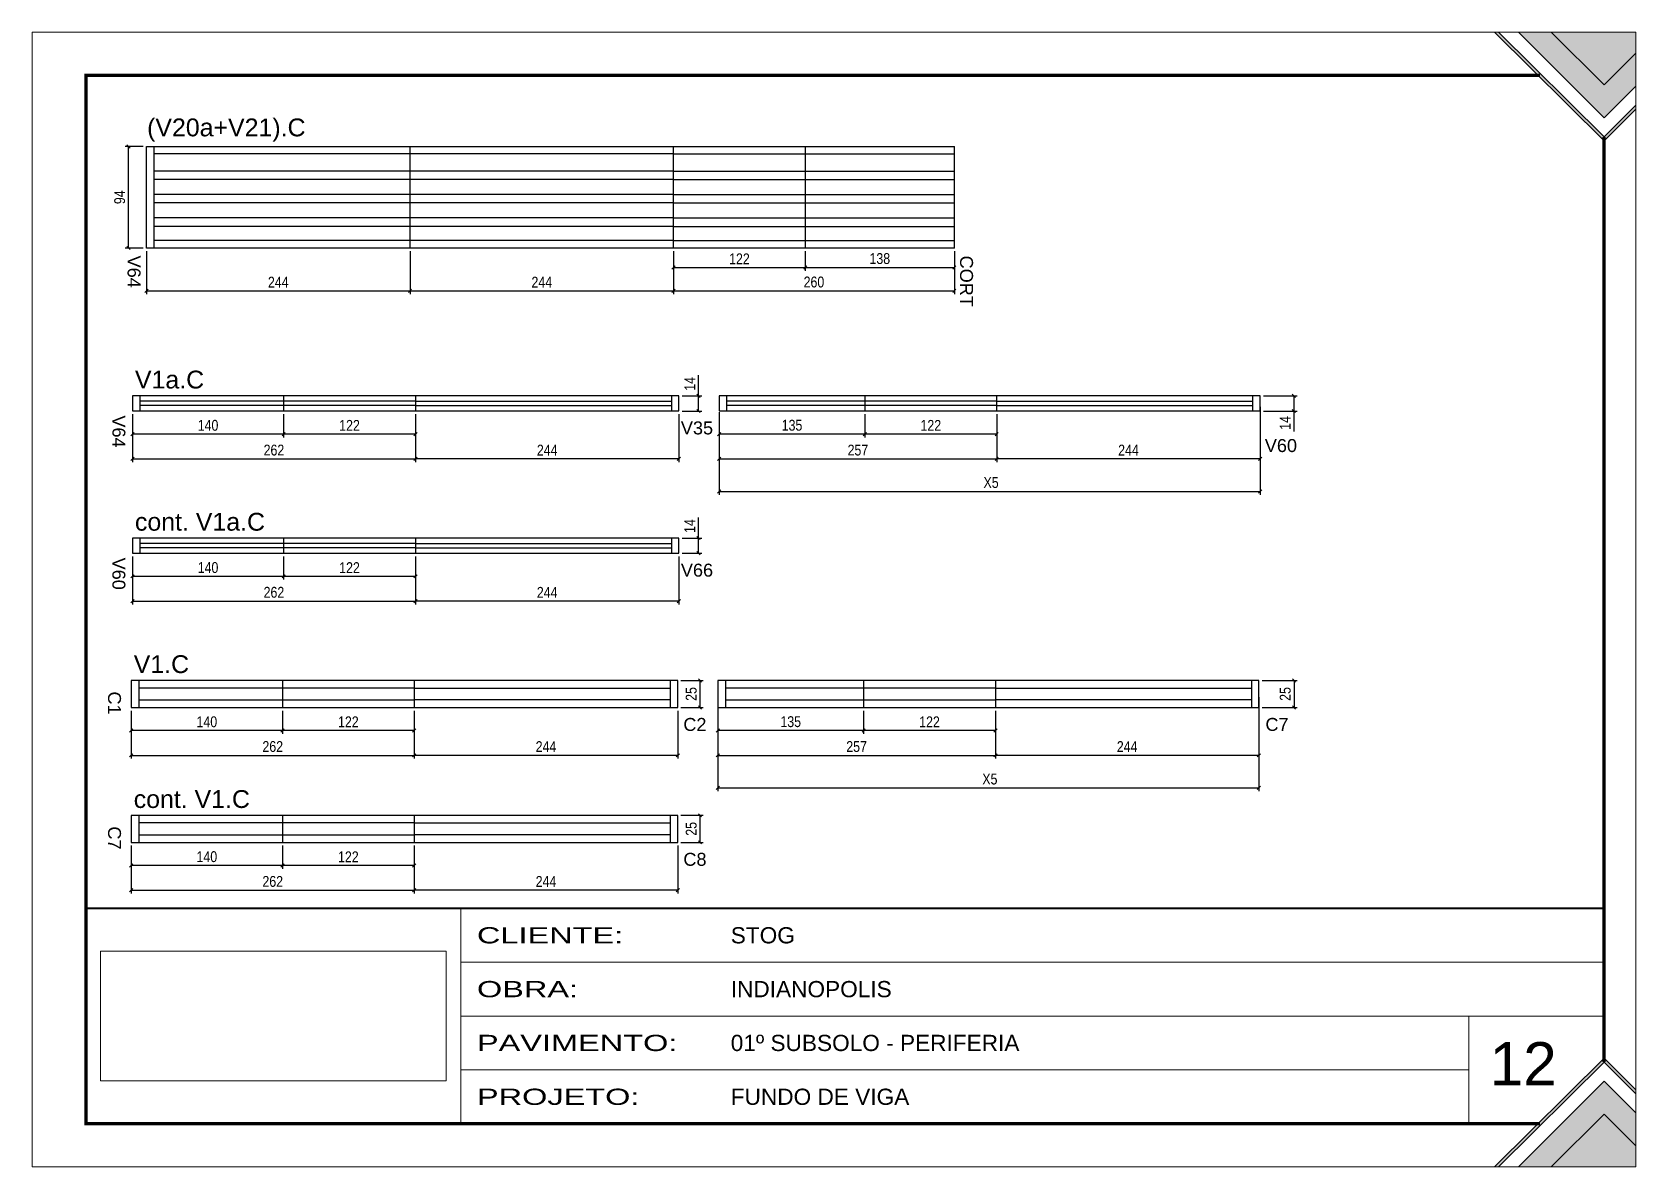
# Model space of a CAD drawing. Extents: x -1206 to 6684, y -2991 to 10691.
# Drawn here: x 4826 to 6311, y -1841 to -791 of the extents above; entities that cross this region are included whole.
import ezdxf
from ezdxf.enums import TextEntityAlignment as Align

# ---------------------------------------------------------------- set-up
doc = ezdxf.new("R2010")
doc.units = 0
doc.linetypes.add('CONTINUO', pattern=[0])
doc.layers.get('0').update_dxf_attribs({"color": 50})
for name, color, linetype in [('5', 5, 'Continuous'), ('COTA', 241, 'Continuous'), ('NOMENCLATURA', 7, 'Continuous'), ('Painéis', 200, 'Continuous'), ('SARR_2.2x7', 40, 'Continuous'), ('SARR_EDITAR', 141, 'Continuous'), ('TEXTO', 3, 'Continuous')]:
    doc.layers.add(name, color=color, linetype=linetype)
doc.layers.add('Folhas', color=255, linetype='Continuous', lineweight=9)
doc.styles.add('ARIAL', font='arial.ttf')
doc.styles.add('COTA TECNICA-50', font='techl___.ttf', dxfattribs={"height": 10})
doc.styles.get("Standard").update_dxf_attribs({"font": 'arial.ttf'})
doc.styles.add('Tecnologia', font='')
doc.styles.get('Tecnologia').set_extended_font_data('Forgotten Futurist')
doc.dimstyles.new('COTA PAINEL-50', dxfattribs={"dimtxt": 10, "dimasz": 3, "dimexe": 3, "dimexo": 3, "dimgap": 3, "dimtad": 1, "dimdec": 1, "dimzin": 9, "dimdsep": 46, "dimtxsty": 'COTA TECNICA-50', "dimblk1": 'OBLIQUE', "dimblk2": 'OBLIQUE', "dimsah": 1, "dimcen": 0.9, "dimclrd": 4, "dimclre": 4, "dimclrt": 240, "dimadec": 1, "dimazin": 3, "dimtfac": 1, "dimtdec": 1, "dimtmove": 0, "dimatfit": 3, "dimfxl": 1, "dimtolj": 1, "dimtzin": 12, "dimarcsym": 0})
picture_1 = doc.add_image_def('image1.jpg', size_in_pixel=(1600, 599))

msp = doc.modelspace()

# ---------------------------------------------------------------- texts
at = {"layer": '5', "linetype": 'Continuous'}
for s, rotation, p in [('V64', 270.000036, (4914.907, -998.275)), ('CORT', 270.000036, (5685.702, -998.275)), ('V64', 270.000036, (4900.83, -1146.133)), ('V35', 0.000036, (5427.181, -1163.755)), ('V60', 0.000036, (5967.86, -1180.056)), ('V60', 270.000036, (4900.83, -1277.714)), ('V66', 0.000036, (5427.181, -1295.336)), ('C1', 270.000036, (4896.801, -1401.602)), ('C2', 0.000036, (5429.485, -1438.085)), ('C7', 0.000036, (5968.442, -1438.085)), ('C7', 270.000036, (4896.801, -1526.417)), ('C8', 0.000036, (5429.485, -1562.9))]:
    msp.add_text(s, height=12, rotation=rotation, dxfattribs=at).set_placement(p)
at = {"layer": 'Folhas', "style": 'ARIAL'}
msp.add_text('12', height=40, dxfattribs=at).set_placement((6207.102, -1745.755), align=Align.MIDDLE)
at = {"layer": 'NOMENCLATURA', "linetype": 'Continuous'}
for s, height, p in [('(V20a+V21).C', 16.49999, (4932.967, -887.945)), ('V1a.C', 16.5, (4921.715, -1121.237)), ('cont. V1a.C', 16.49999, (4921.715, -1252.819)), ('V1.C', 16.5, (4920.58, -1384.568)), ('cont. V1.C', 16.5, (4920.58, -1509.383))]:
    msp.add_text(s, height=height, dxfattribs=at).set_placement(p)

# ---------------------------------------------------------------- blocks, each defined once
blk = doc.blocks.new('9999999999')
at = {"transparency": 33554687}
h = blk.add_hatch(color=30, dxfattribs=at)
h.dxf.hatch_style = 1
h.paths.add_polyline_path([(1357.7, 1050), (1354, 1050), (1455.5, 949.3), (1485, 978.7), (1485, 982.3), (1455.5, 953)])
at = {"true_color": 0x000000, "transparency": 33554687}
h = blk.add_hatch(color=18, dxfattribs=at)
h.dxf.hatch_style = 1
h.paths.add_polyline_path([(1406.6, 1050), (1376.2, 1050), (1455.5, 970.8), (1485, 1000.1), (1485, 1030.4), (1455.5, 1001.1)])
at = {"true_color": 0xff7f00, "transparency": 33554687}
h = blk.add_hatch(color=30, dxfattribs=at)
h.dxf.hatch_style = 1
h.paths.add_polyline_path([(1485, 1030.4), (1485, 1050), (1406.6, 1050), (1455.5, 1001.1)])
at = {"transparency": 33554687}
h = blk.add_hatch(color=30, dxfattribs=at)
h.dxf.hatch_style = 1
h.paths.add_polyline_path([(1357.7, 0), (1354, 0), (1455.5, 100.7), (1485, 71.3), (1485, 67.7), (1455.5, 97)])
at = {"true_color": 0x000000, "transparency": 33554687}
h = blk.add_hatch(color=18, dxfattribs=at)
h.dxf.hatch_style = 1
h.paths.add_polyline_path([(1406.6, 0), (1376.2, 0), (1455.5, 79.2), (1485, 49.9), (1485, 19.6), (1455.5, 48.9)])
at = {"true_color": 0xff7f00, "transparency": 33554687}
h = blk.add_hatch(color=30, dxfattribs=at)
h.dxf.hatch_style = 1
h.paths.add_polyline_path([(1485, 19.6), (1485, 0), (1406.6, 0), (1455.5, 48.9)])
at = {"color": 30, "linetype": 'CONTINUO'}
for p, q in [((396.9, 40), (396.9, 239.2)), ((396.9, 189.4), (1455.5, 189.4)), ((396.9, 139.6), (1455.5, 139.6)), ((1330.4, 139.6), (1330.4, 40)), ((396.9, 89.8), (1330.4, 89.8))]:
    blk.add_line(p, q, dxfattribs=at)
at = {"color": 30, "transparency": 33554687}
for points in [[(1485, 978.7), (1455.5, 949.3), (1354, 1050)], [(1485, 982.3), (1455.5, 953), (1357.7, 1050)], [(1376.2, 1050), (1455.5, 970.8), (1485, 1000.1)], [(1406.6, 1050), (1455.5, 1001.1), (1485, 1030.4)], [(1485, 71.3), (1455.5, 100.7), (1354, 0)], [(1485, 67.7), (1455.5, 97), (1357.7, 0)], [(1376.2, 0), (1455.5, 79.2), (1485, 49.9)], [(1406.6, 0), (1455.5, 48.9), (1485, 19.6)]]:
    blk.add_lwpolyline(points, dxfattribs=at)
at = {"color": 30, "linetype": 'CONTINUO', "const_width": 2}
blk.add_lwpolyline([(1455.5, 97), (1455.5, 239.2), (50, 239.2), (50, 40), (1396.2, 40)], dxfattribs=at)
at = {"layer": 'Folhas'}
blk.add_lwpolyline([(0, 0), (1485, 0), (1485, 1050), (0, 1050)], close=True, dxfattribs=at)
at = {"layer": 'Folhas', "color": 30, "const_width": 3}
for points in [[(1396.2, 1010), (50, 1010), (50, 40), (1396.2, 40)], [(1455.5, 97), (1455.5, 953)]]:
    blk.add_lwpolyline(points, dxfattribs=at)
at = {"layer": 'TEXTO', "color": 7, "style": 'Tecnologia', "width": 1.5}
for s, p in [('CLIENTE:', (411.9, 214.3)), ('OBRA:', (411.9, 164.5)), ('PAVIMENTO:', (411.9, 114.7)), ('PROJETO:', (411.9, 64.9))]:
    blk.add_text(s, height=15, dxfattribs=at).set_placement(p, align=Align.MIDDLE_LEFT)
at = {"layer": 'TEXTO', "color": 7, "linetype": 'Continuous', "ltscale": 5, "style": 'ARIAL'}
for s, p in [('STOG', (646.9, 214.3)), ('INDIANOPOLIS', (646.9, 164.5)), ('01º SUBSOLO - PERIFERIA', (646.9, 114.7)), ('FUNDO DE VIGA', (646.9, 64.9))]:
    blk.add_text(s, height=15, dxfattribs=at).set_placement(p, align=Align.MIDDLE_LEFT)
image = blk.add_image(picture_1, insert=(63.5, 79.7), size_in_units=(320, 119.8))
image.dxf.flags = 7
blk = doc.blocks.new('_Oblique')
at = {"color": 0, "linetype": 'ByBlock', "lineweight": -2}
blk.add_line((-0.5, -0.5), (0.5, 0.5), dxfattribs=at)
blk = doc.blocks.new('*D380')
at = {"layer": 'COTA', "color": 4, "lineweight": -2, "transparency": 16777216}
for p, q in [((4932.4, -994.3), (4932.4, -1033.9)), ((5176.4, -994.3), (5176.4, -1033.9)), ((4932.4, -1030.9), (5176.4, -1030.9))]:
    blk.add_line(p, q, dxfattribs=at)
at = {"layer": 'Defpoints', "color": 0, "transparency": 16777216}
for p in [(4932.4, -991.3), (5176.4, -991.3), (5176.4, -1030.9)]:
    blk.add_point(p, dxfattribs=at)
at = {"layer": 'COTA', "color": 4, "lineweight": -2, "transparency": 16777216, "xscale": 3, "yscale": 3, "zscale": 3, "rotation": 180}
blk.add_blockref('_Oblique', (4932.4, -1030.9), dxfattribs=at)
at = {"layer": 'COTA', "color": 4, "lineweight": -2, "transparency": 16777216, "xscale": 3, "yscale": 3, "zscale": 3}
blk.add_blockref('_Oblique', (5176.4, -1030.9), dxfattribs=at)
at = {"layer": 'COTA', "color": 240, "transparency": 16777216, "insert": (5054.4, -1022.9), "char_height": 10, "attachment_point": 5, "style": 'COTA TECNICA-50'}
blk.add_mtext('\\A1;244', dxfattribs=at)
blk = doc.blocks.new('*D381')
at = {"layer": 'COTA', "color": 4, "lineweight": -2, "transparency": 16777216}
for p, q in [((4929.4, -897.3), (4912.7, -897.3)), ((4915.7, -991.3), (4915.7, -897.3)), ((4929.4, -991.3), (4912.7, -991.3))]:
    blk.add_line(p, q, dxfattribs=at)
at = {"layer": 'Defpoints', "color": 0, "transparency": 16777216}
for p in [(4915.7, -897.3), (4932.4, -897.3), (4932.4, -991.3)]:
    blk.add_point(p, dxfattribs=at)
at = {"layer": 'COTA', "color": 4, "lineweight": -2, "transparency": 16777216, "xscale": 3, "yscale": 3, "zscale": 3}
for p, rotation in [((4915.7, -897.3), 90), ((4915.7, -991.3), 270)]:
    blk.add_blockref('_Oblique', p, dxfattribs=dict(at, rotation=rotation))
at = {"layer": 'COTA', "color": 240, "transparency": 16777216, "insert": (4907.6, -944.3), "char_height": 10, "attachment_point": 5, "rotation": 90, "style": 'COTA TECNICA-50'}
blk.add_mtext('\\A1;94', dxfattribs=at)
blk = doc.blocks.new('*D382')
at = {"layer": 'COTA', "color": 4, "lineweight": -2, "transparency": 16777216}
for p, q in [((5420.4, -994.3), (5420.4, -1033.9)), ((5680.4, -994.3), (5680.4, -1033.9)), ((5420.4, -1030.9), (5680.4, -1030.9))]:
    blk.add_line(p, q, dxfattribs=at)
at = {"layer": 'Defpoints', "color": 0, "transparency": 16777216}
for p in [(5420.4, -991.3), (5680.4, -991.3), (5680.4, -1030.9)]:
    blk.add_point(p, dxfattribs=at)
at = {"layer": 'COTA', "color": 4, "lineweight": -2, "transparency": 16777216, "xscale": 3, "yscale": 3, "zscale": 3, "rotation": 180}
blk.add_blockref('_Oblique', (5420.4, -1030.9), dxfattribs=at)
at = {"layer": 'COTA', "color": 4, "lineweight": -2, "transparency": 16777216, "xscale": 3, "yscale": 3, "zscale": 3}
blk.add_blockref('_Oblique', (5680.4, -1030.9), dxfattribs=at)
at = {"layer": 'COTA', "color": 240, "transparency": 16777216, "insert": (5550.4, -1022.8), "char_height": 10, "attachment_point": 5, "style": 'COTA TECNICA-50'}
blk.add_mtext('\\A1;260', dxfattribs=at)
blk = doc.blocks.new('*D383')
at = {"layer": 'COTA', "color": 4, "lineweight": -2, "transparency": 16777216}
for p, q in [((5176.4, -994.3), (5176.4, -1033.9)), ((5420.4, -994.3), (5420.4, -1033.9)), ((5176.4, -1030.9), (5420.4, -1030.9))]:
    blk.add_line(p, q, dxfattribs=at)
at = {"layer": 'Defpoints', "color": 0, "transparency": 16777216}
for p in [(5176.4, -991.3), (5420.4, -991.3), (5420.4, -1030.9)]:
    blk.add_point(p, dxfattribs=at)
at = {"layer": 'COTA', "color": 4, "lineweight": -2, "transparency": 16777216, "xscale": 3, "yscale": 3, "zscale": 3, "rotation": 180}
blk.add_blockref('_Oblique', (5176.4, -1030.9), dxfattribs=at)
at = {"layer": 'COTA', "color": 4, "lineweight": -2, "transparency": 16777216, "xscale": 3, "yscale": 3, "zscale": 3}
blk.add_blockref('_Oblique', (5420.4, -1030.9), dxfattribs=at)
at = {"layer": 'COTA', "color": 240, "transparency": 16777216, "insert": (5298.4, -1022.9), "char_height": 10, "attachment_point": 5, "style": 'COTA TECNICA-50'}
blk.add_mtext('\\A1;244', dxfattribs=at)
blk = doc.blocks.new('*D384')
at = {"layer": 'COTA', "color": 4, "lineweight": -2, "transparency": 16777216}
for p, q in [((5420.4, -994.3), (5420.4, -1012.3)), ((5542.4, -994.3), (5542.4, -1012.3)), ((5420.4, -1009.3), (5542.4, -1009.3))]:
    blk.add_line(p, q, dxfattribs=at)
at = {"layer": 'Defpoints', "color": 0, "transparency": 16777216}
for p in [(5420.4, -991.3), (5542.4, -991.3), (5542.4, -1009.3)]:
    blk.add_point(p, dxfattribs=at)
at = {"layer": 'COTA', "color": 4, "lineweight": -2, "transparency": 16777216, "xscale": 3, "yscale": 3, "zscale": 3, "rotation": 180}
blk.add_blockref('_Oblique', (5420.4, -1009.3), dxfattribs=at)
at = {"layer": 'COTA', "color": 4, "lineweight": -2, "transparency": 16777216, "xscale": 3, "yscale": 3, "zscale": 3}
blk.add_blockref('_Oblique', (5542.4, -1009.3), dxfattribs=at)
at = {"layer": 'COTA', "color": 240, "transparency": 16777216, "insert": (5481.4, -1001.3), "char_height": 10, "attachment_point": 5, "style": 'COTA TECNICA-50'}
blk.add_mtext('\\A1;122', dxfattribs=at)
blk = doc.blocks.new('*D385')
at = {"layer": 'COTA', "color": 4, "lineweight": -2, "transparency": 16777216}
for p, q in [((5542.4, -994.3), (5542.4, -1012.3)), ((5680.4, -994.3), (5680.4, -1012.3)), ((5542.4, -1009.3), (5680.4, -1009.3))]:
    blk.add_line(p, q, dxfattribs=at)
at = {"layer": 'Defpoints', "color": 0, "transparency": 16777216}
for p in [(5542.4, -991.3), (5680.4, -991.3), (5680.4, -1009.3)]:
    blk.add_point(p, dxfattribs=at)
at = {"layer": 'COTA', "color": 4, "lineweight": -2, "transparency": 16777216, "xscale": 3, "yscale": 3, "zscale": 3, "rotation": 180}
blk.add_blockref('_Oblique', (5542.4, -1009.3), dxfattribs=at)
at = {"layer": 'COTA', "color": 4, "lineweight": -2, "transparency": 16777216, "xscale": 3, "yscale": 3, "zscale": 3}
blk.add_blockref('_Oblique', (5680.4, -1009.3), dxfattribs=at)
at = {"layer": 'COTA', "color": 240, "transparency": 16777216, "insert": (5611.4, -1001.1), "char_height": 10, "attachment_point": 5, "style": 'COTA TECNICA-50'}
blk.add_mtext('\\A1;138', dxfattribs=at)
blk = doc.blocks.new('*D402')
at = {"layer": 'COTA', "color": 4, "linetype": 'ByBlock', "lineweight": -2, "transparency": 16777216}
for p, q in [((5181.4, -1145.1), (5181.4, -1189.4)), ((5425.4, -1145.1), (5425.4, -1189.4)), ((5425.4, -1186.4), (5181.4, -1186.4))]:
    blk.add_line(p, q, dxfattribs=at)
at = {"layer": 'Defpoints', "color": 0, "linetype": 'ByBlock', "transparency": 16777216}
for p in [(5181.4, -1142.1), (5425.4, -1142.1), (5181.4, -1186.4)]:
    blk.add_point(p, dxfattribs=at)
at = {"layer": 'COTA', "color": 4, "linetype": 'ByBlock', "lineweight": -2, "transparency": 16777216, "xscale": 3, "yscale": 3, "zscale": 3, "rotation": 180}
blk.add_blockref('_Oblique', (5181.4, -1186.4), dxfattribs=at)
at = {"layer": 'COTA', "color": 4, "linetype": 'ByBlock', "lineweight": -2, "transparency": 16777216, "xscale": 3, "yscale": 3, "zscale": 3}
blk.add_blockref('_Oblique', (5425.4, -1186.4), dxfattribs=at)
at = {"layer": 'COTA', "color": 240, "linetype": 'ByBlock', "transparency": 16777216, "insert": (5303.4, -1178.3), "char_height": 10, "attachment_point": 5, "style": 'COTA TECNICA-50'}
blk.add_mtext('\\A1;244', dxfattribs=at)
blk = doc.blocks.new('*D403')
at = {"layer": 'COTA', "color": 4, "linetype": 'ByBlock', "lineweight": -2, "transparency": 16777216}
for p, q in [((5059.4, -1145.1), (5059.4, -1166.5)), ((5181.4, -1145.1), (5181.4, -1166.5)), ((5181.4, -1163.5), (5059.4, -1163.5))]:
    blk.add_line(p, q, dxfattribs=at)
at = {"layer": 'Defpoints', "color": 0, "linetype": 'ByBlock', "transparency": 16777216}
for p in [(5059.4, -1142.1), (5181.4, -1142.1), (5059.4, -1163.5)]:
    blk.add_point(p, dxfattribs=at)
at = {"layer": 'COTA', "color": 4, "linetype": 'ByBlock', "lineweight": -2, "transparency": 16777216, "xscale": 3, "yscale": 3, "zscale": 3, "rotation": 180}
blk.add_blockref('_Oblique', (5059.4, -1163.5), dxfattribs=at)
at = {"layer": 'COTA', "color": 4, "linetype": 'ByBlock', "lineweight": -2, "transparency": 16777216, "xscale": 3, "yscale": 3, "zscale": 3}
blk.add_blockref('_Oblique', (5181.4, -1163.5), dxfattribs=at)
at = {"layer": 'COTA', "color": 240, "linetype": 'ByBlock', "transparency": 16777216, "insert": (5120.4, -1155.4), "char_height": 10, "attachment_point": 5, "style": 'COTA TECNICA-50'}
blk.add_mtext('\\A1;122', dxfattribs=at)
blk = doc.blocks.new('*D404')
at = {"layer": 'COTA', "color": 4, "lineweight": -2, "transparency": 16777216}
for p, q in [((4919.4, -1145.1), (4919.4, -1166.5)), ((5059.4, -1145.1), (5059.4, -1166.5)), ((5059.4, -1163.5), (4919.4, -1163.5))]:
    blk.add_line(p, q, dxfattribs=at)
at = {"layer": 'Defpoints', "color": 0, "transparency": 16777216}
for p in [(4919.4, -1142.1), (5059.4, -1142.1), (4919.4, -1163.5)]:
    blk.add_point(p, dxfattribs=at)
at = {"layer": 'COTA', "color": 4, "lineweight": -2, "transparency": 16777216, "xscale": 3, "yscale": 3, "zscale": 3, "rotation": 180}
blk.add_blockref('_Oblique', (4919.4, -1163.5), dxfattribs=at)
at = {"layer": 'COTA', "color": 4, "lineweight": -2, "transparency": 16777216, "xscale": 3, "yscale": 3, "zscale": 3}
blk.add_blockref('_Oblique', (5059.4, -1163.5), dxfattribs=at)
at = {"layer": 'COTA', "color": 240, "transparency": 16777216, "insert": (4989.4, -1155.4), "char_height": 10, "attachment_point": 5, "style": 'COTA TECNICA-50'}
blk.add_mtext('\\A1;140', dxfattribs=at)
blk = doc.blocks.new('*D405')
at = {"layer": 'COTA', "color": 4, "lineweight": -2, "transparency": 16777216}
for p, q in [((4919.4, -1158.8), (4919.4, -1189.4)), ((5181.4, -1158.8), (5181.4, -1189.4)), ((4919.4, -1186.4), (5181.4, -1186.4))]:
    blk.add_line(p, q, dxfattribs=at)
at = {"layer": 'Defpoints', "color": 0, "transparency": 16777216}
for p in [(4919.4, -1155.8), (5181.4, -1155.8), (5181.4, -1186.4)]:
    blk.add_point(p, dxfattribs=at)
at = {"layer": 'COTA', "color": 4, "lineweight": -2, "transparency": 16777216, "xscale": 3, "yscale": 3, "zscale": 3, "rotation": 180}
blk.add_blockref('_Oblique', (4919.4, -1186.4), dxfattribs=at)
at = {"layer": 'COTA', "color": 4, "lineweight": -2, "transparency": 16777216, "xscale": 3, "yscale": 3, "zscale": 3}
blk.add_blockref('_Oblique', (5181.4, -1186.4), dxfattribs=at)
at = {"layer": 'COTA', "color": 240, "transparency": 16777216, "insert": (5050.4, -1178.3), "char_height": 10, "attachment_point": 5, "style": 'COTA TECNICA-50'}
blk.add_mtext('\\A1;262', dxfattribs=at)
blk = doc.blocks.new('*D406')
at = {"layer": 'COTA', "color": 4, "linetype": 'ByBlock', "lineweight": -2, "transparency": 16777216}
for p, q in [((5719.6, -1145.1), (5719.6, -1189.4)), ((5963.6, -1145.1), (5963.6, -1189.4)), ((5963.6, -1186.4), (5719.6, -1186.4))]:
    blk.add_line(p, q, dxfattribs=at)
at = {"layer": 'Defpoints', "color": 0, "linetype": 'ByBlock', "transparency": 16777216}
for p in [(5719.6, -1142.1), (5963.6, -1142.1), (5719.6, -1186.4)]:
    blk.add_point(p, dxfattribs=at)
at = {"layer": 'COTA', "color": 4, "linetype": 'ByBlock', "lineweight": -2, "transparency": 16777216, "xscale": 3, "yscale": 3, "zscale": 3, "rotation": 180}
blk.add_blockref('_Oblique', (5719.6, -1186.4), dxfattribs=at)
at = {"layer": 'COTA', "color": 4, "linetype": 'ByBlock', "lineweight": -2, "transparency": 16777216, "xscale": 3, "yscale": 3, "zscale": 3}
blk.add_blockref('_Oblique', (5963.6, -1186.4), dxfattribs=at)
at = {"layer": 'COTA', "color": 240, "linetype": 'ByBlock', "transparency": 16777216, "insert": (5841.6, -1178.3), "char_height": 10, "attachment_point": 5, "style": 'COTA TECNICA-50'}
blk.add_mtext('\\A1;244', dxfattribs=at)
blk = doc.blocks.new('*D407')
at = {"layer": 'COTA', "color": 4, "linetype": 'ByBlock', "lineweight": -2, "transparency": 16777216}
for p, q in [((5597.6, -1145.1), (5597.6, -1166.5)), ((5719.6, -1145.1), (5719.6, -1166.5)), ((5719.6, -1163.5), (5597.6, -1163.5))]:
    blk.add_line(p, q, dxfattribs=at)
at = {"layer": 'Defpoints', "color": 0, "linetype": 'ByBlock', "transparency": 16777216}
for p in [(5597.6, -1142.1), (5719.6, -1142.1), (5597.6, -1163.5)]:
    blk.add_point(p, dxfattribs=at)
at = {"layer": 'COTA', "color": 4, "linetype": 'ByBlock', "lineweight": -2, "transparency": 16777216, "xscale": 3, "yscale": 3, "zscale": 3, "rotation": 180}
blk.add_blockref('_Oblique', (5597.6, -1163.5), dxfattribs=at)
at = {"layer": 'COTA', "color": 4, "linetype": 'ByBlock', "lineweight": -2, "transparency": 16777216, "xscale": 3, "yscale": 3, "zscale": 3}
blk.add_blockref('_Oblique', (5719.6, -1163.5), dxfattribs=at)
at = {"layer": 'COTA', "color": 240, "linetype": 'ByBlock', "transparency": 16777216, "insert": (5658.6, -1155.4), "char_height": 10, "attachment_point": 5, "style": 'COTA TECNICA-50'}
blk.add_mtext('\\A1;122', dxfattribs=at)
blk = doc.blocks.new('*D408')
at = {"layer": 'COTA', "color": 4, "lineweight": -2, "transparency": 16777216}
for p, q in [((5462.6, -1145.1), (5462.6, -1166.5)), ((5597.6, -1145.1), (5597.6, -1166.5)), ((5597.6, -1163.5), (5462.6, -1163.5))]:
    blk.add_line(p, q, dxfattribs=at)
at = {"layer": 'Defpoints', "color": 0, "transparency": 16777216}
for p in [(5462.6, -1142.1), (5597.6, -1142.1), (5462.6, -1163.5)]:
    blk.add_point(p, dxfattribs=at)
at = {"layer": 'COTA', "color": 4, "lineweight": -2, "transparency": 16777216, "xscale": 3, "yscale": 3, "zscale": 3, "rotation": 180}
blk.add_blockref('_Oblique', (5462.6, -1163.5), dxfattribs=at)
at = {"layer": 'COTA', "color": 4, "lineweight": -2, "transparency": 16777216, "xscale": 3, "yscale": 3, "zscale": 3}
blk.add_blockref('_Oblique', (5597.6, -1163.5), dxfattribs=at)
at = {"layer": 'COTA', "color": 240, "transparency": 16777216, "insert": (5530.1, -1155.3), "char_height": 10, "attachment_point": 5, "style": 'COTA TECNICA-50'}
blk.add_mtext('\\A1;135', dxfattribs=at)
blk = doc.blocks.new('*D411')
at = {"layer": 'COTA', "color": 4, "lineweight": -2, "transparency": 16777216}
for p, q in [((5462.6, -1143.1), (5462.6, -1219.5)), ((5963.6, -1138.1), (5963.6, -1219.5)), ((5462.6, -1216.5), (5963.6, -1216.5))]:
    blk.add_line(p, q, dxfattribs=at)
at = {"layer": 'Defpoints', "color": 0, "transparency": 16777216}
for p in [(5462.6, -1140.1), (5963.6, -1135.1), (5963.6, -1216.5)]:
    blk.add_point(p, dxfattribs=at)
at = {"layer": 'COTA', "color": 4, "lineweight": -2, "transparency": 16777216, "xscale": 3, "yscale": 3, "zscale": 3, "rotation": 180}
blk.add_blockref('_Oblique', (5462.6, -1216.5), dxfattribs=at)
at = {"layer": 'COTA', "color": 4, "lineweight": -2, "transparency": 16777216, "xscale": 3, "yscale": 3, "zscale": 3}
blk.add_blockref('_Oblique', (5963.6, -1216.5), dxfattribs=at)
at = {"layer": 'COTA', "color": 240, "transparency": 16777216, "insert": (5714.4, -1208.3), "char_height": 10, "attachment_point": 5, "style": 'COTA TECNICA-50'}
blk.add_mtext('\\A1;X5', dxfattribs=at)
blk = doc.blocks.new('*D409')
at = {"layer": 'COTA', "color": 4, "lineweight": -2, "transparency": 16777216}
for p, q in [((5462.6, -1158.8), (5462.6, -1189.4)), ((5719.6, -1158.8), (5719.6, -1189.4)), ((5462.6, -1186.4), (5719.6, -1186.4))]:
    blk.add_line(p, q, dxfattribs=at)
at = {"layer": 'Defpoints', "color": 0, "transparency": 16777216}
for p in [(5462.6, -1155.8), (5719.6, -1155.8), (5719.6, -1186.4)]:
    blk.add_point(p, dxfattribs=at)
at = {"layer": 'COTA', "color": 4, "lineweight": -2, "transparency": 16777216, "xscale": 3, "yscale": 3, "zscale": 3, "rotation": 180}
blk.add_blockref('_Oblique', (5462.6, -1186.4), dxfattribs=at)
at = {"layer": 'COTA', "color": 4, "lineweight": -2, "transparency": 16777216, "xscale": 3, "yscale": 3, "zscale": 3}
blk.add_blockref('_Oblique', (5719.6, -1186.4), dxfattribs=at)
at = {"layer": 'COTA', "color": 240, "transparency": 16777216, "insert": (5591.1, -1178.3), "char_height": 10, "attachment_point": 5, "style": 'COTA TECNICA-50'}
blk.add_mtext('\\A1;257', dxfattribs=at)
blk = doc.blocks.new('*D410')
at = {"layer": 'COTA', "color": 4, "lineweight": -2, "transparency": 16777216}
for p, q in [((5966.6, -1128.1), (5997.7, -1128.1)), ((5994.7, -1128.1), (5994.7, -1142.1)), ((5966.6, -1142.1), (5997.7, -1142.1)), ((5994.7, -1142.1), (5994.7, -1161.2))]:
    blk.add_line(p, q, dxfattribs=at)
at = {"layer": 'Defpoints', "color": 0, "transparency": 16777216}
for p in [(5963.6, -1128.1), (5963.6, -1142.1), (5994.7, -1142.1)]:
    blk.add_point(p, dxfattribs=at)
at = {"layer": 'COTA', "color": 4, "lineweight": -2, "transparency": 16777216, "xscale": 3, "yscale": 3, "zscale": 3}
for p, rotation in [((5994.7, -1128.1), 90), ((5994.7, -1142.1), 270)]:
    blk.add_blockref('_Oblique', p, dxfattribs=dict(at, rotation=rotation))
at = {"layer": 'COTA', "color": 240, "transparency": 16777216, "insert": (5986.7, -1153.1), "char_height": 10, "attachment_point": 5, "rotation": 90, "style": 'COTA TECNICA-50'}
blk.add_mtext('\\A1;14', dxfattribs=at)
blk = doc.blocks.new('*D412')
at = {"layer": 'COTA', "color": 4, "lineweight": -2, "transparency": 16777216}
for p, q in [((5443.5, -1128.1), (5443.5, -1108.9)), ((5428.4, -1128.1), (5446.5, -1128.1)), ((5443.5, -1142.1), (5443.5, -1128.1)), ((5428.4, -1142.1), (5446.5, -1142.1))]:
    blk.add_line(p, q, dxfattribs=at)
at = {"layer": 'Defpoints', "color": 0, "transparency": 16777216}
for p in [(5425.4, -1128.1), (5443.5, -1128.1), (5425.4, -1142.1)]:
    blk.add_point(p, dxfattribs=at)
at = {"layer": 'COTA', "color": 4, "lineweight": -2, "transparency": 16777216, "xscale": 3, "yscale": 3, "zscale": 3}
for p, rotation in [((5443.5, -1128.1), 90), ((5443.5, -1142.1), 270)]:
    blk.add_blockref('_Oblique', p, dxfattribs=dict(at, rotation=rotation))
at = {"layer": 'COTA', "color": 240, "transparency": 16777216, "insert": (5435.5, -1117), "char_height": 10, "attachment_point": 5, "rotation": 90, "style": 'COTA TECNICA-50'}
blk.add_mtext('\\A1;14', dxfattribs=at)
blk = doc.blocks.new('*D413')
at = {"layer": 'COTA', "color": 4, "linetype": 'ByBlock', "lineweight": -2, "transparency": 16777216}
for p, q in [((5181.4, -1276.6), (5181.4, -1321)), ((5425.4, -1276.6), (5425.4, -1321)), ((5425.4, -1318), (5181.4, -1318))]:
    blk.add_line(p, q, dxfattribs=at)
at = {"layer": 'Defpoints', "color": 0, "linetype": 'ByBlock', "transparency": 16777216}
for p in [(5181.4, -1273.6), (5425.4, -1273.6), (5181.4, -1318)]:
    blk.add_point(p, dxfattribs=at)
at = {"layer": 'COTA', "color": 4, "linetype": 'ByBlock', "lineweight": -2, "transparency": 16777216, "xscale": 3, "yscale": 3, "zscale": 3, "rotation": 180}
blk.add_blockref('_Oblique', (5181.4, -1318), dxfattribs=at)
at = {"layer": 'COTA', "color": 4, "linetype": 'ByBlock', "lineweight": -2, "transparency": 16777216, "xscale": 3, "yscale": 3, "zscale": 3}
blk.add_blockref('_Oblique', (5425.4, -1318), dxfattribs=at)
at = {"layer": 'COTA', "color": 240, "linetype": 'ByBlock', "transparency": 16777216, "insert": (5303.4, -1309.9), "char_height": 10, "attachment_point": 5, "style": 'COTA TECNICA-50'}
blk.add_mtext('\\A1;244', dxfattribs=at)
blk = doc.blocks.new('*D414')
at = {"layer": 'COTA', "color": 4, "linetype": 'ByBlock', "lineweight": -2, "transparency": 16777216}
for p, q in [((5059.4, -1276.6), (5059.4, -1298.1)), ((5181.4, -1276.6), (5181.4, -1298.1)), ((5181.4, -1295.1), (5059.4, -1295.1))]:
    blk.add_line(p, q, dxfattribs=at)
at = {"layer": 'Defpoints', "color": 0, "linetype": 'ByBlock', "transparency": 16777216}
for p in [(5059.4, -1273.6), (5181.4, -1273.6), (5059.4, -1295.1)]:
    blk.add_point(p, dxfattribs=at)
at = {"layer": 'COTA', "color": 4, "linetype": 'ByBlock', "lineweight": -2, "transparency": 16777216, "xscale": 3, "yscale": 3, "zscale": 3, "rotation": 180}
blk.add_blockref('_Oblique', (5059.4, -1295.1), dxfattribs=at)
at = {"layer": 'COTA', "color": 4, "linetype": 'ByBlock', "lineweight": -2, "transparency": 16777216, "xscale": 3, "yscale": 3, "zscale": 3}
blk.add_blockref('_Oblique', (5181.4, -1295.1), dxfattribs=at)
at = {"layer": 'COTA', "color": 240, "linetype": 'ByBlock', "transparency": 16777216, "insert": (5120.4, -1287), "char_height": 10, "attachment_point": 5, "style": 'COTA TECNICA-50'}
blk.add_mtext('\\A1;122', dxfattribs=at)
blk = doc.blocks.new('*D415')
at = {"layer": 'COTA', "color": 4, "lineweight": -2, "transparency": 16777216}
for p, q in [((4919.4, -1276.6), (4919.4, -1298.1)), ((5059.4, -1276.6), (5059.4, -1298.1)), ((5059.4, -1295.1), (4919.4, -1295.1))]:
    blk.add_line(p, q, dxfattribs=at)
at = {"layer": 'Defpoints', "color": 0, "transparency": 16777216}
for p in [(4919.4, -1273.6), (5059.4, -1273.6), (4919.4, -1295.1)]:
    blk.add_point(p, dxfattribs=at)
at = {"layer": 'COTA', "color": 4, "lineweight": -2, "transparency": 16777216, "xscale": 3, "yscale": 3, "zscale": 3, "rotation": 180}
blk.add_blockref('_Oblique', (4919.4, -1295.1), dxfattribs=at)
at = {"layer": 'COTA', "color": 4, "lineweight": -2, "transparency": 16777216, "xscale": 3, "yscale": 3, "zscale": 3}
blk.add_blockref('_Oblique', (5059.4, -1295.1), dxfattribs=at)
at = {"layer": 'COTA', "color": 240, "transparency": 16777216, "insert": (4989.4, -1287), "char_height": 10, "attachment_point": 5, "style": 'COTA TECNICA-50'}
blk.add_mtext('\\A1;140', dxfattribs=at)
blk = doc.blocks.new('*D416')
at = {"layer": 'COTA', "color": 4, "lineweight": -2, "transparency": 16777216}
for p, q in [((4919.4, -1290.3), (4919.4, -1321)), ((5181.4, -1290.3), (5181.4, -1321)), ((4919.4, -1318), (5181.4, -1318))]:
    blk.add_line(p, q, dxfattribs=at)
at = {"layer": 'Defpoints', "color": 0, "transparency": 16777216}
for p in [(4919.4, -1287.3), (5181.4, -1287.3), (5181.4, -1318)]:
    blk.add_point(p, dxfattribs=at)
at = {"layer": 'COTA', "color": 4, "lineweight": -2, "transparency": 16777216, "xscale": 3, "yscale": 3, "zscale": 3, "rotation": 180}
blk.add_blockref('_Oblique', (4919.4, -1318), dxfattribs=at)
at = {"layer": 'COTA', "color": 4, "lineweight": -2, "transparency": 16777216, "xscale": 3, "yscale": 3, "zscale": 3}
blk.add_blockref('_Oblique', (5181.4, -1318), dxfattribs=at)
at = {"layer": 'COTA', "color": 240, "transparency": 16777216, "insert": (5050.4, -1309.9), "char_height": 10, "attachment_point": 5, "style": 'COTA TECNICA-50'}
blk.add_mtext('\\A1;262', dxfattribs=at)
blk = doc.blocks.new('*D417')
at = {"layer": 'COTA', "color": 4, "lineweight": -2, "transparency": 16777216}
for p, q in [((5443.5, -1259.6), (5443.5, -1240.5)), ((5428.4, -1259.6), (5446.5, -1259.6)), ((5443.5, -1273.6), (5443.5, -1259.6)), ((5428.4, -1273.6), (5446.5, -1273.6))]:
    blk.add_line(p, q, dxfattribs=at)
at = {"layer": 'Defpoints', "color": 0, "transparency": 16777216}
for p in [(5425.4, -1259.6), (5443.5, -1259.6), (5425.4, -1273.6)]:
    blk.add_point(p, dxfattribs=at)
at = {"layer": 'COTA', "color": 4, "lineweight": -2, "transparency": 16777216, "xscale": 3, "yscale": 3, "zscale": 3}
for p, rotation in [((5443.5, -1259.6), 90), ((5443.5, -1273.6), 270)]:
    blk.add_blockref('_Oblique', p, dxfattribs=dict(at, rotation=rotation))
at = {"layer": 'COTA', "color": 240, "transparency": 16777216, "insert": (5435.5, -1248.6), "char_height": 10, "attachment_point": 5, "rotation": 90, "style": 'COTA TECNICA-50'}
blk.add_mtext('\\A1;14', dxfattribs=at)
blk = doc.blocks.new('*D425')
at = {"layer": 'COTA', "color": 4, "linetype": 'ByBlock', "lineweight": -2, "transparency": 16777216}
for p, q in [((5180.3, -1419.4), (5180.3, -1463.7)), ((5424.3, -1419.4), (5424.3, -1463.7)), ((5424.3, -1460.7), (5180.3, -1460.7))]:
    blk.add_line(p, q, dxfattribs=at)
at = {"layer": 'Defpoints', "color": 0, "linetype": 'ByBlock', "transparency": 16777216}
for p in [(5180.3, -1416.4), (5424.3, -1416.4), (5180.3, -1460.7)]:
    blk.add_point(p, dxfattribs=at)
at = {"layer": 'COTA', "color": 4, "linetype": 'ByBlock', "lineweight": -2, "transparency": 16777216, "xscale": 3, "yscale": 3, "zscale": 3, "rotation": 180}
blk.add_blockref('_Oblique', (5180.3, -1460.7), dxfattribs=at)
at = {"layer": 'COTA', "color": 4, "linetype": 'ByBlock', "lineweight": -2, "transparency": 16777216, "xscale": 3, "yscale": 3, "zscale": 3}
blk.add_blockref('_Oblique', (5424.3, -1460.7), dxfattribs=at)
at = {"layer": 'COTA', "color": 240, "linetype": 'ByBlock', "transparency": 16777216, "insert": (5302.3, -1452.6), "char_height": 10, "attachment_point": 5, "style": 'COTA TECNICA-50'}
blk.add_mtext('\\A1;244', dxfattribs=at)
blk = doc.blocks.new('*D426')
at = {"layer": 'COTA', "color": 4, "linetype": 'ByBlock', "lineweight": -2, "transparency": 16777216}
for p, q in [((5058.3, -1419.4), (5058.3, -1440.8)), ((5180.3, -1419.4), (5180.3, -1440.8)), ((5180.3, -1437.8), (5058.3, -1437.8))]:
    blk.add_line(p, q, dxfattribs=at)
at = {"layer": 'Defpoints', "color": 0, "linetype": 'ByBlock', "transparency": 16777216}
for p in [(5058.3, -1416.4), (5180.3, -1416.4), (5058.3, -1437.8)]:
    blk.add_point(p, dxfattribs=at)
at = {"layer": 'COTA', "color": 4, "linetype": 'ByBlock', "lineweight": -2, "transparency": 16777216, "xscale": 3, "yscale": 3, "zscale": 3, "rotation": 180}
blk.add_blockref('_Oblique', (5058.3, -1437.8), dxfattribs=at)
at = {"layer": 'COTA', "color": 4, "linetype": 'ByBlock', "lineweight": -2, "transparency": 16777216, "xscale": 3, "yscale": 3, "zscale": 3}
blk.add_blockref('_Oblique', (5180.3, -1437.8), dxfattribs=at)
at = {"layer": 'COTA', "color": 240, "linetype": 'ByBlock', "transparency": 16777216, "insert": (5119.3, -1429.7), "char_height": 10, "attachment_point": 5, "style": 'COTA TECNICA-50'}
blk.add_mtext('\\A1;122', dxfattribs=at)
blk = doc.blocks.new('*D427')
at = {"layer": 'COTA', "color": 4, "lineweight": -2, "transparency": 16777216}
for p, q in [((4918.3, -1419.4), (4918.3, -1440.8)), ((5058.3, -1419.4), (5058.3, -1440.8)), ((5058.3, -1437.8), (4918.3, -1437.8))]:
    blk.add_line(p, q, dxfattribs=at)
at = {"layer": 'Defpoints', "color": 0, "transparency": 16777216}
for p in [(4918.3, -1416.4), (5058.3, -1416.4), (4918.3, -1437.8)]:
    blk.add_point(p, dxfattribs=at)
at = {"layer": 'COTA', "color": 4, "lineweight": -2, "transparency": 16777216, "xscale": 3, "yscale": 3, "zscale": 3, "rotation": 180}
blk.add_blockref('_Oblique', (4918.3, -1437.8), dxfattribs=at)
at = {"layer": 'COTA', "color": 4, "lineweight": -2, "transparency": 16777216, "xscale": 3, "yscale": 3, "zscale": 3}
blk.add_blockref('_Oblique', (5058.3, -1437.8), dxfattribs=at)
at = {"layer": 'COTA', "color": 240, "transparency": 16777216, "insert": (4988.3, -1429.7), "char_height": 10, "attachment_point": 5, "style": 'COTA TECNICA-50'}
blk.add_mtext('\\A1;140', dxfattribs=at)
blk = doc.blocks.new('*D420')
at = {"layer": 'COTA', "color": 4, "lineweight": -2, "transparency": 16777216}
for p, q in [((4918.3, -1433.1), (4918.3, -1463.7)), ((5180.3, -1433.1), (5180.3, -1463.7)), ((4918.3, -1460.7), (5180.3, -1460.7))]:
    blk.add_line(p, q, dxfattribs=at)
at = {"layer": 'Defpoints', "color": 0, "transparency": 16777216}
for p in [(4918.3, -1430.1), (5180.3, -1430.1), (5180.3, -1460.7)]:
    blk.add_point(p, dxfattribs=at)
at = {"layer": 'COTA', "color": 4, "lineweight": -2, "transparency": 16777216, "xscale": 3, "yscale": 3, "zscale": 3, "rotation": 180}
blk.add_blockref('_Oblique', (4918.3, -1460.7), dxfattribs=at)
at = {"layer": 'COTA', "color": 4, "lineweight": -2, "transparency": 16777216, "xscale": 3, "yscale": 3, "zscale": 3}
blk.add_blockref('_Oblique', (5180.3, -1460.7), dxfattribs=at)
at = {"layer": 'COTA', "color": 240, "transparency": 16777216, "insert": (5049.3, -1452.6), "char_height": 10, "attachment_point": 5, "style": 'COTA TECNICA-50'}
blk.add_mtext('\\A1;262', dxfattribs=at)
blk = doc.blocks.new('*D421')
at = {"layer": 'COTA', "color": 4, "linetype": 'ByBlock', "lineweight": -2, "transparency": 16777216}
for p, q in [((5718.4, -1419.4), (5718.4, -1463.7)), ((5962.4, -1419.4), (5962.4, -1463.7)), ((5962.4, -1460.7), (5718.4, -1460.7))]:
    blk.add_line(p, q, dxfattribs=at)
at = {"layer": 'Defpoints', "color": 0, "linetype": 'ByBlock', "transparency": 16777216}
for p in [(5718.4, -1416.4), (5962.4, -1416.4), (5718.4, -1460.7)]:
    blk.add_point(p, dxfattribs=at)
at = {"layer": 'COTA', "color": 4, "linetype": 'ByBlock', "lineweight": -2, "transparency": 16777216, "xscale": 3, "yscale": 3, "zscale": 3, "rotation": 180}
blk.add_blockref('_Oblique', (5718.4, -1460.7), dxfattribs=at)
at = {"layer": 'COTA', "color": 4, "linetype": 'ByBlock', "lineweight": -2, "transparency": 16777216, "xscale": 3, "yscale": 3, "zscale": 3}
blk.add_blockref('_Oblique', (5962.4, -1460.7), dxfattribs=at)
at = {"layer": 'COTA', "color": 240, "linetype": 'ByBlock', "transparency": 16777216, "insert": (5840.4, -1452.6), "char_height": 10, "attachment_point": 5, "style": 'COTA TECNICA-50'}
blk.add_mtext('\\A1;244', dxfattribs=at)
blk = doc.blocks.new('*D422')
at = {"layer": 'COTA', "color": 4, "linetype": 'ByBlock', "lineweight": -2, "transparency": 16777216}
for p, q in [((5596.4, -1419.4), (5596.4, -1440.8)), ((5718.4, -1419.4), (5718.4, -1440.8)), ((5718.4, -1437.8), (5596.4, -1437.8))]:
    blk.add_line(p, q, dxfattribs=at)
at = {"layer": 'Defpoints', "color": 0, "linetype": 'ByBlock', "transparency": 16777216}
for p in [(5596.4, -1416.4), (5718.4, -1416.4), (5596.4, -1437.8)]:
    blk.add_point(p, dxfattribs=at)
at = {"layer": 'COTA', "color": 4, "linetype": 'ByBlock', "lineweight": -2, "transparency": 16777216, "xscale": 3, "yscale": 3, "zscale": 3, "rotation": 180}
blk.add_blockref('_Oblique', (5596.4, -1437.8), dxfattribs=at)
at = {"layer": 'COTA', "color": 4, "linetype": 'ByBlock', "lineweight": -2, "transparency": 16777216, "xscale": 3, "yscale": 3, "zscale": 3}
blk.add_blockref('_Oblique', (5718.4, -1437.8), dxfattribs=at)
at = {"layer": 'COTA', "color": 240, "linetype": 'ByBlock', "transparency": 16777216, "insert": (5657.4, -1429.7), "char_height": 10, "attachment_point": 5, "style": 'COTA TECNICA-50'}
blk.add_mtext('\\A1;122', dxfattribs=at)
blk = doc.blocks.new('*D423')
at = {"layer": 'COTA', "color": 4, "lineweight": -2, "transparency": 16777216}
for p, q in [((5461.4, -1419.4), (5461.4, -1440.8)), ((5596.4, -1419.4), (5596.4, -1440.8)), ((5596.4, -1437.8), (5461.4, -1437.8))]:
    blk.add_line(p, q, dxfattribs=at)
at = {"layer": 'Defpoints', "color": 0, "transparency": 16777216}
for p in [(5461.4, -1416.4), (5596.4, -1416.4), (5461.4, -1437.8)]:
    blk.add_point(p, dxfattribs=at)
at = {"layer": 'COTA', "color": 4, "lineweight": -2, "transparency": 16777216, "xscale": 3, "yscale": 3, "zscale": 3, "rotation": 180}
blk.add_blockref('_Oblique', (5461.4, -1437.8), dxfattribs=at)
at = {"layer": 'COTA', "color": 4, "lineweight": -2, "transparency": 16777216, "xscale": 3, "yscale": 3, "zscale": 3}
blk.add_blockref('_Oblique', (5596.4, -1437.8), dxfattribs=at)
at = {"layer": 'COTA', "color": 240, "transparency": 16777216, "insert": (5528.9, -1429.6), "char_height": 10, "attachment_point": 5, "style": 'COTA TECNICA-50'}
blk.add_mtext('\\A1;135', dxfattribs=at)
blk = doc.blocks.new('*D428')
at = {"layer": 'COTA', "color": 4, "lineweight": -2, "transparency": 16777216}
for p, q in [((5962.4, -1406.9), (5962.4, -1493.8)), ((5461.4, -1412.4), (5461.4, -1493.8)), ((5461.4, -1490.8), (5962.4, -1490.8))]:
    blk.add_line(p, q, dxfattribs=at)
at = {"layer": 'Defpoints', "color": 0, "transparency": 16777216}
for p in [(5461.4, -1409.4), (5962.4, -1403.9), (5962.4, -1490.8)]:
    blk.add_point(p, dxfattribs=at)
at = {"layer": 'COTA', "color": 4, "lineweight": -2, "transparency": 16777216, "xscale": 3, "yscale": 3, "zscale": 3, "rotation": 180}
blk.add_blockref('_Oblique', (5461.4, -1490.8), dxfattribs=at)
at = {"layer": 'COTA', "color": 4, "lineweight": -2, "transparency": 16777216, "xscale": 3, "yscale": 3, "zscale": 3}
blk.add_blockref('_Oblique', (5962.4, -1490.8), dxfattribs=at)
at = {"layer": 'COTA', "color": 240, "transparency": 16777216, "insert": (5713.3, -1482.7), "char_height": 10, "attachment_point": 5, "style": 'COTA TECNICA-50'}
blk.add_mtext('\\A1;X5', dxfattribs=at)
blk = doc.blocks.new('*D424')
at = {"layer": 'COTA', "color": 4, "lineweight": -2, "transparency": 16777216}
for p, q in [((5461.4, -1433.1), (5461.4, -1463.7)), ((5718.4, -1433.1), (5718.4, -1463.7)), ((5461.4, -1460.7), (5718.4, -1460.7))]:
    blk.add_line(p, q, dxfattribs=at)
at = {"layer": 'Defpoints', "color": 0, "transparency": 16777216}
for p in [(5461.4, -1430.1), (5718.4, -1430.1), (5718.4, -1460.7)]:
    blk.add_point(p, dxfattribs=at)
at = {"layer": 'COTA', "color": 4, "lineweight": -2, "transparency": 16777216, "xscale": 3, "yscale": 3, "zscale": 3, "rotation": 180}
blk.add_blockref('_Oblique', (5461.4, -1460.7), dxfattribs=at)
at = {"layer": 'COTA', "color": 4, "lineweight": -2, "transparency": 16777216, "xscale": 3, "yscale": 3, "zscale": 3}
blk.add_blockref('_Oblique', (5718.4, -1460.7), dxfattribs=at)
at = {"layer": 'COTA', "color": 240, "transparency": 16777216, "insert": (5589.9, -1452.6), "char_height": 10, "attachment_point": 5, "style": 'COTA TECNICA-50'}
blk.add_mtext('\\A1;257', dxfattribs=at)
blk = doc.blocks.new('*D429')
at = {"layer": 'COTA', "color": 4, "lineweight": -2, "transparency": 16777216}
for p, q in [((5427.3, -1391.4), (5447.9, -1391.4)), ((5444.9, -1391.4), (5444.9, -1416.4)), ((5427.3, -1416.4), (5447.9, -1416.4))]:
    blk.add_line(p, q, dxfattribs=at)
at = {"layer": 'Defpoints', "color": 0, "transparency": 16777216}
for p in [(5424.3, -1391.4), (5424.3, -1416.4), (5444.9, -1416.4)]:
    blk.add_point(p, dxfattribs=at)
at = {"layer": 'COTA', "color": 4, "lineweight": -2, "transparency": 16777216, "xscale": 3, "yscale": 3, "zscale": 3}
for p, rotation in [((5444.9, -1391.4), 90), ((5444.9, -1416.4), 270)]:
    blk.add_blockref('_Oblique', p, dxfattribs=dict(at, rotation=rotation))
at = {"layer": 'COTA', "color": 240, "transparency": 16777216, "insert": (5436.8, -1403.9), "char_height": 10, "attachment_point": 5, "rotation": 90, "style": 'COTA TECNICA-50'}
blk.add_mtext('\\A1;25', dxfattribs=at)
blk = doc.blocks.new('*D430')
at = {"layer": 'COTA', "color": 4, "lineweight": -2, "transparency": 16777216}
for p, q in [((5965.4, -1391.4), (5997.9, -1391.4)), ((5994.9, -1391.4), (5994.9, -1416.4)), ((5965.4, -1416.4), (5997.9, -1416.4))]:
    blk.add_line(p, q, dxfattribs=at)
at = {"layer": 'Defpoints', "color": 0, "transparency": 16777216}
for p in [(5962.4, -1391.4), (5962.4, -1416.4), (5994.9, -1416.4)]:
    blk.add_point(p, dxfattribs=at)
at = {"layer": 'COTA', "color": 4, "lineweight": -2, "transparency": 16777216, "xscale": 3, "yscale": 3, "zscale": 3}
for p, rotation in [((5994.9, -1391.4), 90), ((5994.9, -1416.4), 270)]:
    blk.add_blockref('_Oblique', p, dxfattribs=dict(at, rotation=rotation))
at = {"layer": 'COTA', "color": 240, "transparency": 16777216, "insert": (5986.8, -1403.9), "char_height": 10, "attachment_point": 5, "rotation": 90, "style": 'COTA TECNICA-50'}
blk.add_mtext('\\A1;25', dxfattribs=at)
blk = doc.blocks.new('*D431')
at = {"layer": 'COTA', "color": 4, "linetype": 'ByBlock', "lineweight": -2, "transparency": 16777216}
for p, q in [((5180.3, -1544.2), (5180.3, -1588.5)), ((5424.3, -1544.2), (5424.3, -1588.5)), ((5424.3, -1585.5), (5180.3, -1585.5))]:
    blk.add_line(p, q, dxfattribs=at)
at = {"layer": 'Defpoints', "color": 0, "linetype": 'ByBlock', "transparency": 16777216}
for p in [(5180.3, -1541.2), (5424.3, -1541.2), (5180.3, -1585.5)]:
    blk.add_point(p, dxfattribs=at)
at = {"layer": 'COTA', "color": 4, "linetype": 'ByBlock', "lineweight": -2, "transparency": 16777216, "xscale": 3, "yscale": 3, "zscale": 3, "rotation": 180}
blk.add_blockref('_Oblique', (5180.3, -1585.5), dxfattribs=at)
at = {"layer": 'COTA', "color": 4, "linetype": 'ByBlock', "lineweight": -2, "transparency": 16777216, "xscale": 3, "yscale": 3, "zscale": 3}
blk.add_blockref('_Oblique', (5424.3, -1585.5), dxfattribs=at)
at = {"layer": 'COTA', "color": 240, "linetype": 'ByBlock', "transparency": 16777216, "insert": (5302.3, -1577.4), "char_height": 10, "attachment_point": 5, "style": 'COTA TECNICA-50'}
blk.add_mtext('\\A1;244', dxfattribs=at)
blk = doc.blocks.new('*D432')
at = {"layer": 'COTA', "color": 4, "linetype": 'ByBlock', "lineweight": -2, "transparency": 16777216}
for p, q in [((5058.3, -1544.2), (5058.3, -1565.6)), ((5180.3, -1544.2), (5180.3, -1565.6)), ((5180.3, -1562.6), (5058.3, -1562.6))]:
    blk.add_line(p, q, dxfattribs=at)
at = {"layer": 'Defpoints', "color": 0, "linetype": 'ByBlock', "transparency": 16777216}
for p in [(5058.3, -1541.2), (5180.3, -1541.2), (5058.3, -1562.6)]:
    blk.add_point(p, dxfattribs=at)
at = {"layer": 'COTA', "color": 4, "linetype": 'ByBlock', "lineweight": -2, "transparency": 16777216, "xscale": 3, "yscale": 3, "zscale": 3, "rotation": 180}
blk.add_blockref('_Oblique', (5058.3, -1562.6), dxfattribs=at)
at = {"layer": 'COTA', "color": 4, "linetype": 'ByBlock', "lineweight": -2, "transparency": 16777216, "xscale": 3, "yscale": 3, "zscale": 3}
blk.add_blockref('_Oblique', (5180.3, -1562.6), dxfattribs=at)
at = {"layer": 'COTA', "color": 240, "linetype": 'ByBlock', "transparency": 16777216, "insert": (5119.3, -1554.6), "char_height": 10, "attachment_point": 5, "style": 'COTA TECNICA-50'}
blk.add_mtext('\\A1;122', dxfattribs=at)
blk = doc.blocks.new('*D433')
at = {"layer": 'COTA', "color": 4, "lineweight": -2, "transparency": 16777216}
for p, q in [((4918.3, -1544.2), (4918.3, -1565.6)), ((5058.3, -1544.2), (5058.3, -1565.6)), ((5058.3, -1562.6), (4918.3, -1562.6))]:
    blk.add_line(p, q, dxfattribs=at)
at = {"layer": 'Defpoints', "color": 0, "transparency": 16777216}
for p in [(4918.3, -1541.2), (5058.3, -1541.2), (4918.3, -1562.6)]:
    blk.add_point(p, dxfattribs=at)
at = {"layer": 'COTA', "color": 4, "lineweight": -2, "transparency": 16777216, "xscale": 3, "yscale": 3, "zscale": 3, "rotation": 180}
blk.add_blockref('_Oblique', (4918.3, -1562.6), dxfattribs=at)
at = {"layer": 'COTA', "color": 4, "lineweight": -2, "transparency": 16777216, "xscale": 3, "yscale": 3, "zscale": 3}
blk.add_blockref('_Oblique', (5058.3, -1562.6), dxfattribs=at)
at = {"layer": 'COTA', "color": 240, "transparency": 16777216, "insert": (4988.3, -1554.5), "char_height": 10, "attachment_point": 5, "style": 'COTA TECNICA-50'}
blk.add_mtext('\\A1;140', dxfattribs=at)
blk = doc.blocks.new('*D434')
at = {"layer": 'COTA', "color": 4, "lineweight": -2, "transparency": 16777216}
for p, q in [((4918.3, -1557.9), (4918.3, -1588.5)), ((5180.3, -1557.9), (5180.3, -1588.5)), ((4918.3, -1585.5), (5180.3, -1585.5))]:
    blk.add_line(p, q, dxfattribs=at)
at = {"layer": 'Defpoints', "color": 0, "transparency": 16777216}
for p in [(4918.3, -1554.9), (5180.3, -1554.9), (5180.3, -1585.5)]:
    blk.add_point(p, dxfattribs=at)
at = {"layer": 'COTA', "color": 4, "lineweight": -2, "transparency": 16777216, "xscale": 3, "yscale": 3, "zscale": 3, "rotation": 180}
blk.add_blockref('_Oblique', (4918.3, -1585.5), dxfattribs=at)
at = {"layer": 'COTA', "color": 4, "lineweight": -2, "transparency": 16777216, "xscale": 3, "yscale": 3, "zscale": 3}
blk.add_blockref('_Oblique', (5180.3, -1585.5), dxfattribs=at)
at = {"layer": 'COTA', "color": 240, "transparency": 16777216, "insert": (5049.3, -1577.4), "char_height": 10, "attachment_point": 5, "style": 'COTA TECNICA-50'}
blk.add_mtext('\\A1;262', dxfattribs=at)
blk = doc.blocks.new('*D435')
at = {"layer": 'COTA', "color": 4, "lineweight": -2, "transparency": 16777216}
for p, q in [((5427.3, -1516.2), (5447.9, -1516.2)), ((5444.9, -1516.2), (5444.9, -1541.2)), ((5427.3, -1541.2), (5447.9, -1541.2))]:
    blk.add_line(p, q, dxfattribs=at)
at = {"layer": 'Defpoints', "color": 0, "transparency": 16777216}
for p in [(5424.3, -1516.2), (5424.3, -1541.2), (5444.9, -1541.2)]:
    blk.add_point(p, dxfattribs=at)
at = {"layer": 'COTA', "color": 4, "lineweight": -2, "transparency": 16777216, "xscale": 3, "yscale": 3, "zscale": 3}
for p, rotation in [((5444.9, -1516.2), 90), ((5444.9, -1541.2), 270)]:
    blk.add_blockref('_Oblique', p, dxfattribs=dict(at, rotation=rotation))
at = {"layer": 'COTA', "color": 240, "transparency": 16777216, "insert": (5436.8, -1528.7), "char_height": 10, "attachment_point": 5, "rotation": 90, "style": 'COTA TECNICA-50'}
blk.add_mtext('\\A1;25', dxfattribs=at)

# ---------------------------------------------------------------- dimensions: what is measured, and where the dimension line sits
at = {"layer": 'COTA'}
for base, p1, p2, angle, picture, middle in [((4915.676, -897.282), (4932.432, -991.324), (4932.432, -897.282), 90, '*D381', (4907.573, -944.303)), ((5443.543, -1128.061), (5425.387, -1142.061), (5425.387, -1128.061), 90, '*D412', (5435.47, -1117.003)), ((5994.746, -1142.061), (5963.555, -1128.061), (5963.555, -1142.061), 90, '*D410', (5986.673, -1153.119)), ((4919.387, -1163.473), (5059.387, -1142.061), (4919.387, -1142.061), 180, '*D404', (4989.387, -1155.37)), ((5462.555, -1163.473), (5597.555, -1142.061), (5462.555, -1142.061), 180, '*D408', (5530.055, -1155.253)), ((5443.543, -1259.642), (5425.387, -1273.642), (5425.387, -1259.642), 90, '*D417', (5435.47, -1248.584)), ((4919.387, -1295.054), (5059.387, -1273.642), (4919.387, -1273.642), 180, '*D415', (4989.387, -1286.951)), ((5444.912, -1416.391), (5424.252, -1391.391), (5424.252, -1416.391), 90, '*D429', (5436.802, -1403.891)), ((5994.877, -1416.391), (5962.42, -1391.391), (5962.42, -1416.391), 90, '*D430', (5986.767, -1403.891)), ((4918.252, -1437.803), (5058.252, -1416.391), (4918.252, -1416.391), 180, '*D427', (4988.252, -1429.701)), ((5461.42, -1437.803), (5596.42, -1416.391), (5461.42, -1416.391), 180, '*D423', (5528.92, -1429.584)), ((5444.912, -1541.206), (5424.252, -1516.206), (5424.252, -1541.206), 90, '*D435', (5436.802, -1528.706)), ((4918.252, -1562.618), (5058.252, -1541.206), (4918.252, -1541.206), 180, '*D433', (4988.252, -1554.515))]:
    dim = msp.add_linear_dim(base=base, p1=p1, p2=p2, angle=angle, dimstyle='COTA PAINEL-50', dxfattribs=at)
    dim.commit()
    dim.dimension.update_dxf_attribs({"geometry": picture, "text_midpoint": middle})
for base, p1, p2, picture, middle in [((5176.432, -1030.94), (4932.432, -991.324), (5176.432, -991.324), '*D380', (5054.432, -1022.867)), ((5420.432, -1030.94), (5176.432, -991.324), (5420.432, -991.324), '*D383', (5298.432, -1022.867)), ((5680.432, -1030.94), (5420.432, -991.324), (5680.432, -991.324), '*D382', (5550.432, -1022.838)), ((5542.432, -1009.333), (5420.432, -991.324), (5542.432, -991.324), '*D384', (5481.432, -1001.274)), ((5680.432, -1009.333), (5542.432, -991.324), (5680.432, -991.324), '*D385', (5611.432, -1001.091)), ((5181.387, -1186.373), (4919.387, -1155.767), (5181.387, -1155.767), '*D405', (5050.387, -1178.27)), ((5719.555, -1186.373), (5462.555, -1155.767), (5719.555, -1155.767), '*D409', (5591.055, -1178.263)), ((5181.387, -1317.954), (4919.387, -1287.348), (5181.387, -1287.348), '*D416', (5050.387, -1309.851)), ((5180.252, -1460.703), (4918.252, -1430.097), (5180.252, -1430.097), '*D420', (5049.252, -1452.601)), ((5718.42, -1460.703), (5461.42, -1430.097), (5718.42, -1430.097), '*D424', (5589.92, -1452.593)), ((5180.252, -1585.518), (4918.252, -1554.912), (5180.252, -1554.912), '*D434', (5049.252, -1577.416))]:
    dim = msp.add_linear_dim(base=base, p1=p1, p2=p2, dimstyle='COTA PAINEL-50', dxfattribs=at)
    dim.commit()
    dim.dimension.update_dxf_attribs({"geometry": picture, "text_midpoint": middle})
at = {"layer": 'COTA', "color": 1, "linetype": 'ByBlock'}
for base, p1, p2, picture, middle in [((5059.387, -1163.473), (5181.387, -1142.061), (5059.387, -1142.061), '*D403', (5120.387, -1155.414)), ((5181.387, -1186.373), (5425.387, -1142.061), (5181.387, -1142.061), '*D402', (5303.387, -1178.3)), ((5597.555, -1163.473), (5719.555, -1142.061), (5597.555, -1142.061), '*D407', (5658.555, -1155.414)), ((5719.555, -1186.373), (5963.555, -1142.061), (5719.555, -1142.061), '*D406', (5841.555, -1178.3)), ((5059.387, -1295.054), (5181.387, -1273.642), (5059.387, -1273.642), '*D414', (5120.387, -1286.995)), ((5181.387, -1317.954), (5425.387, -1273.642), (5181.387, -1273.642), '*D413', (5303.387, -1309.881)), ((5058.252, -1437.803), (5180.252, -1416.391), (5058.252, -1416.391), '*D426', (5119.252, -1429.744)), ((5180.252, -1460.703), (5424.252, -1416.391), (5180.252, -1416.391), '*D425', (5302.252, -1452.63)), ((5596.42, -1437.803), (5718.42, -1416.391), (5596.42, -1416.391), '*D422', (5657.42, -1429.744)), ((5718.42, -1460.703), (5962.42, -1416.391), (5718.42, -1416.391), '*D421', (5840.42, -1452.63)), ((5058.252, -1562.618), (5180.252, -1541.206), (5058.252, -1541.206), '*D432', (5119.252, -1554.559)), ((5180.252, -1585.518), (5424.252, -1541.206), (5180.252, -1541.206), '*D431', (5302.252, -1577.445))]:
    dim = msp.add_linear_dim(base=base, p1=p1, p2=p2, angle=180, dimstyle='COTA PAINEL-50', override={"dimarcsym": 1}, dxfattribs=at)
    dim.commit()
    dim.dimension.update_dxf_attribs({"geometry": picture, "text_midpoint": middle})
at = {"layer": 'COTA'}
for base, p1, p2, picture, middle in [((5963.555, -1216.459), (5462.555, -1140.061), (5963.555, -1135.061), '*D411', (5714.425, -1216.459)), ((5962.42, -1490.79), (5461.42, -1409.391), (5962.42, -1403.891), '*D428', (5713.291, -1490.79))]:
    dim = msp.add_linear_dim(base=base, p1=p1, p2=p2, text='X5', dimstyle='COTA PAINEL-50', dxfattribs=at)
    dim.commit()
    dim.dimension.update_dxf_attribs({"geometry": picture, "text_midpoint": middle, "dimtype": 160})

# ---------------------------------------------------------------- linework, layer by layer
at = {"layer": 'Painéis'}
for p, q in [((4932.432, -991.324), (4932.432, -897.282)), ((4932.432, -897.282), (5680.432, -897.282)), ((5176.432, -991.324), (5176.432, -897.282)), ((5420.432, -991.324), (5420.432, -897.282)), ((5542.432, -991.324), (5542.432, -897.282)), ((5680.432, -991.324), (5680.432, -897.282)), ((5680.432, -991.324), (4932.432, -991.324)), ((5425.387, -1128.061), (4919.387, -1128.061)), ((4919.387, -1128.061), (4919.387, -1142.061)), ((5059.387, -1128.061), (5059.387, -1142.061)), ((5181.387, -1128.061), (5181.387, -1142.061)), ((5425.387, -1142.061), (5425.387, -1128.061)), ((5963.555, -1128.061), (5462.555, -1128.061)), ((5462.555, -1128.061), (5462.555, -1142.061)), ((5597.555, -1128.061), (5597.555, -1142.061)), ((5719.555, -1128.061), (5719.555, -1142.061)), ((5963.555, -1142.061), (5963.555, -1128.061)), ((4919.387, -1142.061), (5181.387, -1142.061)), ((5181.387, -1142.061), (5425.387, -1142.061)), ((5462.555, -1142.061), (5719.555, -1142.061)), ((5719.555, -1142.061), (5963.555, -1142.061)), ((5425.387, -1259.642), (4919.387, -1259.642)), ((4919.387, -1259.642), (4919.387, -1273.642)), ((5059.387, -1259.642), (5059.387, -1273.642)), ((5181.387, -1259.642), (5181.387, -1273.642)), ((5425.387, -1273.642), (5425.387, -1259.642)), ((4919.387, -1273.642), (5181.387, -1273.642)), ((5181.387, -1273.642), (5425.387, -1273.642)), ((5424.252, -1391.391), (4918.252, -1391.391)), ((4918.252, -1391.391), (4918.252, -1416.391)), ((5058.252, -1391.391), (5058.252, -1416.391)), ((5180.252, -1391.391), (5180.252, -1416.391)), ((5424.252, -1416.391), (5424.252, -1391.391)), ((5962.42, -1391.391), (5461.42, -1391.391)), ((5461.42, -1391.391), (5461.42, -1416.391)), ((5596.42, -1391.391), (5596.42, -1416.391)), ((5718.42, -1391.391), (5718.42, -1416.391)), ((5962.42, -1416.391), (5962.42, -1391.391)), ((4918.252, -1416.391), (5180.252, -1416.391)), ((5180.252, -1416.391), (5424.252, -1416.391)), ((5461.42, -1416.391), (5718.42, -1416.391)), ((5718.42, -1416.391), (5962.42, -1416.391)), ((5424.252, -1516.206), (4918.252, -1516.206)), ((4918.252, -1516.206), (4918.252, -1541.206)), ((5058.252, -1516.206), (5058.252, -1541.206)), ((5180.252, -1516.206), (5180.252, -1541.206)), ((5424.252, -1541.206), (5424.252, -1516.206)), ((4918.252, -1541.206), (5180.252, -1541.206)), ((5180.252, -1541.206), (5424.252, -1541.206))]:
    msp.add_line(p, q, dxfattribs=at)
at = {"layer": 'SARR_2.2x7', "linetype": 'Continuous'}
for p, q in [((4939.432, -991.324), (4939.432, -897.282)), ((5176.432, -904.282), (4939.432, -904.282)), ((5420.432, -904.282), (5176.432, -904.282)), ((5420.432, -904.282), (5680.432, -904.282)), ((5176.432, -920.142), (4939.432, -920.142)), ((5420.432, -920.142), (5176.432, -920.142)), ((5420.432, -920.142), (5680.432, -920.142)), ((5176.432, -928.024), (4939.432, -928.024)), ((5420.432, -928.024), (5176.432, -928.024)), ((5420.432, -928.024), (5680.432, -928.024)), ((5176.432, -941.612), (4939.432, -941.612)), ((5176.432, -949.494), (4939.432, -949.494)), ((5420.432, -941.612), (5176.432, -941.612)), ((5420.432, -949.494), (5176.432, -949.494)), ((5420.432, -941.612), (5680.432, -941.612)), ((5420.432, -949.494), (5680.432, -949.494)), ((5176.432, -963.449), (4939.432, -963.449)), ((5420.432, -963.449), (5176.432, -963.449)), ((5420.432, -963.449), (5680.432, -963.449)), ((5176.432, -971.331), (4939.432, -971.331)), ((5420.432, -971.331), (5176.432, -971.331)), ((5420.432, -971.331), (5680.432, -971.331)), ((5176.432, -984.324), (4939.432, -984.324)), ((5420.432, -984.324), (5176.432, -984.324)), ((5420.432, -984.324), (5680.432, -984.324)), ((4926.387, -1128.061), (4926.387, -1142.061)), ((5418.387, -1128.061), (5418.387, -1142.061)), ((5469.555, -1128.061), (5469.555, -1142.061)), ((5956.555, -1128.061), (5956.555, -1142.061)), ((4926.387, -1259.642), (4926.387, -1273.642)), ((5418.387, -1259.642), (5418.387, -1273.642)), ((4925.252, -1391.391), (4925.252, -1416.391)), ((5417.252, -1391.391), (5417.252, -1416.391)), ((5468.42, -1391.391), (5468.42, -1416.391)), ((5955.42, -1391.391), (5955.42, -1416.391)), ((5180.252, -1398.391), (4925.252, -1398.391)), ((4925.252, -1409.391), (5180.252, -1409.391)), ((5180.252, -1398.391), (5417.252, -1398.391)), ((5417.252, -1409.391), (5180.252, -1409.391)), ((5718.42, -1398.391), (5468.42, -1398.391)), ((5468.42, -1409.391), (5718.42, -1409.391)), ((5718.42, -1398.391), (5955.42, -1398.391)), ((5955.42, -1409.391), (5718.42, -1409.391)), ((4925.252, -1516.206), (4925.252, -1541.206)), ((5180.252, -1523.206), (4925.252, -1523.206)), ((5180.252, -1523.206), (5417.252, -1523.206)), ((5417.252, -1516.206), (5417.252, -1541.206)), ((4925.252, -1534.206), (5180.252, -1534.206)), ((5417.252, -1534.206), (5180.252, -1534.206))]:
    msp.add_line(p, q, dxfattribs=at)
at = {"layer": 'SARR_EDITAR', "linetype": 'Continuous'}
for p, q in [((5181.387, -1133.061), (4926.387, -1133.061)), ((5181.387, -1137.061), (4926.387, -1137.061)), ((5181.387, -1133.061), (5418.387, -1133.061)), ((5181.387, -1137.061), (5418.387, -1137.061)), ((5719.555, -1133.061), (5469.555, -1133.061)), ((5719.555, -1137.061), (5469.555, -1137.061)), ((5719.555, -1133.061), (5956.555, -1133.061)), ((5719.555, -1137.061), (5956.555, -1137.061)), ((5181.387, -1264.642), (4926.387, -1264.642)), ((5181.387, -1268.642), (4926.387, -1268.642)), ((5181.387, -1264.642), (5418.387, -1264.642)), ((5181.387, -1268.642), (5418.387, -1268.642))]:
    msp.add_line(p, q, dxfattribs=at)

# ---------------------------------------------------------------- block references
at = {"layer": 'Folhas'}
msp.add_blockref('9999999999', (4826.471, -1841.496), dxfattribs=at)

msp.set_redraw_order([(e.dxf.handle, doc.entitydb.next_handle()) for e in msp.query("TEXT MTEXT ATTDEF DIMENSION ARC_DIMENSION")])  # texts and dimensions are drawn at this point

doc.saveas('drawing.dxf')
